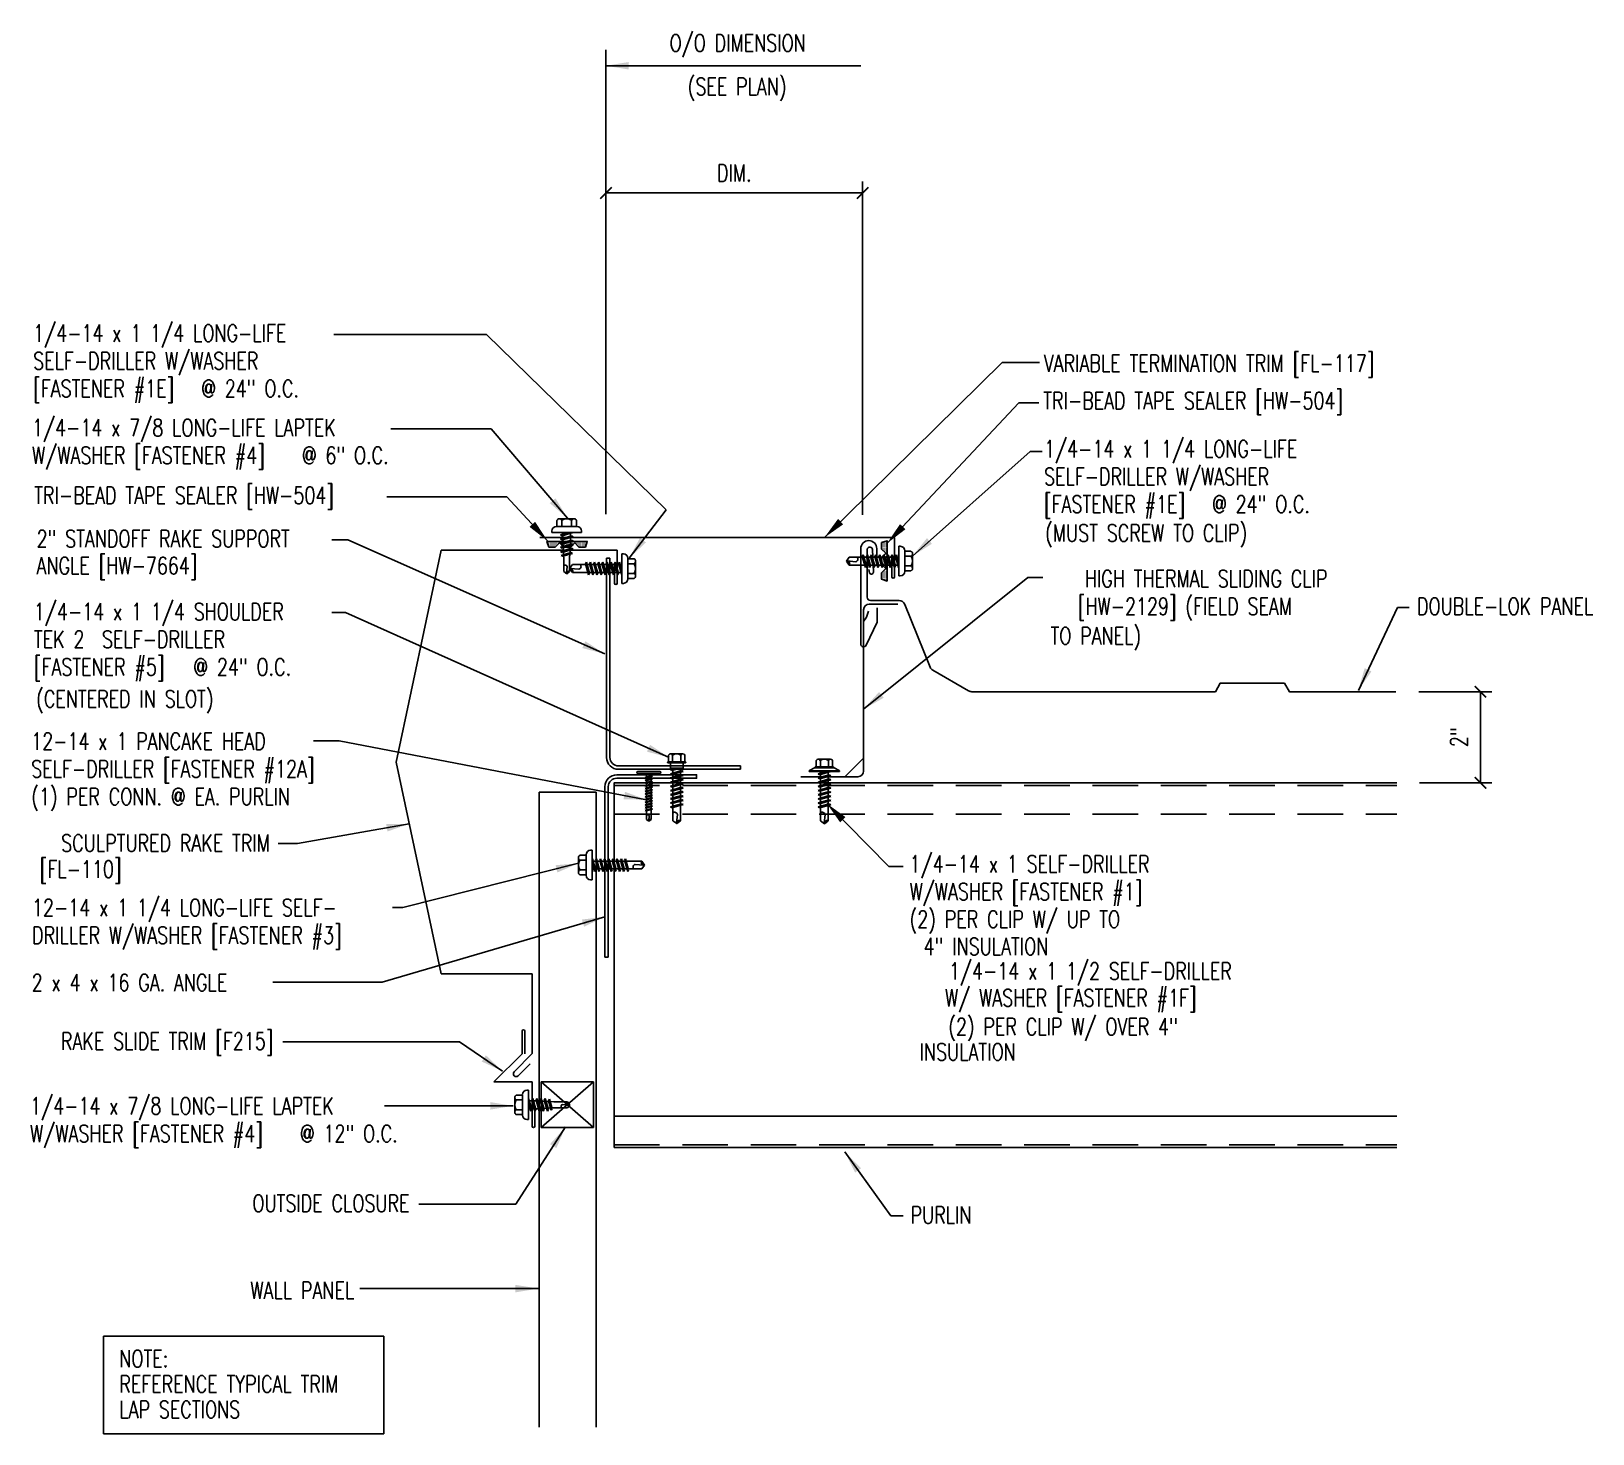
# Model space of a CAD drawing. Extents: x 6.2 to 40.5, y 6.2 to 37.
import ezdxf
from ezdxf.enums import TextEntityAlignment as Align

# ---------------------------------------------------------------- set-up
doc = ezdxf.new("R2010")
doc.units = 0
doc.header["$LTSCALE"] = 4
doc.header["$MEASUREMENT"] = 0
doc.linetypes.add('HIDDEN', pattern=[0.375, 0.25, -0.125])
doc.layers.get('0').update_dxf_attribs({"linetype": 'CONTINUOUS'})
doc.layers.get('DEFPOINTS').update_dxf_attribs({"linetype": 'CONTINUOUS'})
for name, color, linetype in [('CLIP', 5, 'CONTINUOUS'), ('CLO', 3, 'CONTINUOUS'), ('DIM', 2, 'CONTINUOUS'), ('FASTENER', 9, 'CONTINUOUS'), ('PANEL', 11, 'CONTINUOUS'), ('STLA', 10, 'CONTINUOUS'), ('STLB', 5, 'CONTINUOUS'), ('TAPE', 8, 'CONTINUOUS'), ('TEXT', 2, 'CONTINUOUS'), ('TRIM', 6, 'CONTINUOUS')]:
    doc.layers.add(name, color=color, linetype=linetype)
doc.styles.add('TEXT1', font='ROMANS.shx', dxfattribs={"width": 0.75, "height": 0.375})
doc.dimstyles.new('DETAIL', dxfattribs={"dimscale": 4, "dimtxt": 0.09375, "dimasz": 0.0625, "dimexe": 0.0625, "dimexo": 0.125, "dimgap": 0.0625, "dimtad": 1, "dimdec": 4, "dimzin": 3, "dimdsep": 46, "dimlunit": 4, "dimtxsty": 'TEXT1', "dimblk": 'ARCHTICK', "dimcen": 0.0625, "dimclrd": 7, "dimclre": 7, "dimclrt": 2, "dimadec": 0, "dimazin": 0, "dimtfac": 0.59375, "dimtdec": 4, "dimtmove": 0, "dimatfit": 3, "dimldrblk": 'ARCHTICK', "dimfxl": 0, "dimfrac": 2, "dimtolj": 1, "dimtzin": 3, "dimarcsym": 0})
doc.dimstyles.new('DETAIL$7', dxfattribs={"dimscale": 4, "dimtxt": 0.09375, "dimasz": 0.125, "dimexe": 0.0625, "dimexo": 0.125, "dimgap": 0.0625, "dimtad": 1, "dimdec": 4, "dimzin": 3, "dimdsep": 46, "dimlunit": 4, "dimtxsty": 'TEXT1', "dimblk": 'ARCHTICK', "dimcen": 0.0625, "dimclrd": 7, "dimclre": 7, "dimclrt": 2, "dimadec": 0, "dimazin": 0, "dimtfac": 0.59375, "dimtdec": 4, "dimtmove": 2, "dimatfit": 3, "dimfxl": 0, "dimfrac": 2, "dimtolj": 1, "dimtzin": 3, "dimarcsym": 0})

msp = doc.modelspace()

# ---------------------------------------------------------------- texts
at = {"layer": 'TEXT', "style": 'TEXT1', "width": 0.75}
for s, p in [('VARIABLE TERMINATION TRIM [FL-117]', (28.44923, 29.48064)), ('TRI-BEAD TAPE SEALER [HW-504]', (28.43679, 28.66066)), ('TRI-BEAD TAPE SEALER [HW-504]', (6.29084, 26.58426)), ('(MUST SCREW TO CLIP)', (28.47933, 25.7579)), ('2" STANDOFF RAKE SUPPORT', (6.34439, 25.63121)), ('ANGLE [HW-7664]', (6.34439, 25.0389)), ('DOUBLE-LOK PANEL', (36.63955, 24.14907)), ('TO PANEL)', (28.59682, 23.49964)), ('(CENTERED IN SLOT)', (6.33491, 22.11727)), ('2 x 4 x 16 GA. ANGLE', (6.23712, 15.89394)), ('PURLIN', (25.52508, 10.79578))]:
    msp.add_text(s, height=0.375, dxfattribs=at).set_placement(p)
for s, p in [('HIGH THERMAL SLIDING CLIP', (34.67653, 24.75398)), ('[HW-2129] (FIELD SEAM', (33.896, 24.14779)), ('SCULPTURED RAKE TRIM', (11.4651, 18.95365)), ('[FL-110]', (8.21059, 18.38208)), ('4" INSULATION', (28.54866, 16.68612)), ('1/4-14 x 1 1/2 SELF-DRILLER', (32.5755, 16.14536)), ('W/ WASHER [FASTENER #1F]', (31.80441, 15.55822)), ('(2) PER CLIP W/ OVER 4"', (31.39147, 14.92727)), ('RAKE SLIDE TRIM [F215]', (11.54317, 14.60829)), ('INSULATION', (27.83314, 14.37302)), ('OUTSIDE CLOSURE', (14.52795, 11.0517)), ('WALL PANEL', (13.31574, 9.14038))]:
    msp.add_text(s, height=0.375, dxfattribs=at).set_placement(p, align=Align.RIGHT)
at = {"layer": 'TRIM', "color": 2, "style": 'TEXT1', "width": 0.75}
for s, p in [('O/O DIMENSION', (20.23638, 36.50516)), ('(SEE PLAN)', (20.63556, 35.55208))]:
    msp.add_text(s, height=0.375, dxfattribs=at).set_placement(p)

# ---------------------------------------------------------------- blocks, each defined once
blk = doc.blocks.new('MB_DW1')
at = {"layer": 'FASTENER'}
for p, q in [((-0.217, 0.114), (-0.326, 0.059)), ((-0.326, 0.059), (-0.326, 0.049)), ((-0.326, 0.049), (0.326, 0.049)), ((-0.217, 0.114), (0.217, 0.114)), ((-0.193, 0.137), (0.193, 0.137)), ((-0.193, 0.119), (0.193, 0.119)), ((-0.181, 0.276), (-0.181, 0.137)), ((-0.181, 0.137), (0.181, 0.137)), ((-0.139, -0.016), (0.046, 0.037)), ((-0.135, 0.302), (0.135, 0.302)), ((-0.104, -0.036), (0.139, 0.033)), ((-0.089, 0.276), (-0.089, 0.137)), ((-0.086, 0.037), (-0.086, -0.001)), ((-0.086, 0.037), (0.086, 0.037)), ((0.086, 0.037), (0.133, 0.037)), ((0.086, 0.018), (0.086, -0.042)), ((0.089, 0.276), (0.089, 0.137)), ((0.139, 0.033), (0.133, 0.037)), ((0.181, 0.276), (0.181, 0.137)), ((0.217, 0.114), (0.326, 0.059)), ((0.326, 0.059), (0.326, 0.049)), ((-0.104, -0.036), (-0.139, -0.016)), ((-0.139, -0.107), (0.104, -0.038)), ((-0.104, -0.127), (-0.139, -0.107)), ((-0.139, -0.198), (0.104, -0.128)), ((-0.104, -0.218), (-0.139, -0.198)), ((-0.139, -0.289), (0.104, -0.219)), ((-0.104, -0.309), (-0.139, -0.289)), ((-0.139, -0.38), (0.104, -0.31)), ((-0.104, -0.127), (0.139, -0.058)), ((-0.104, -0.218), (0.139, -0.149)), ((-0.104, -0.309), (0.139, -0.239)), ((-0.104, -0.4), (0.139, -0.33)), ((-0.086, -0.031), (-0.086, -0.092)), ((-0.086, -0.122), (-0.086, -0.183)), ((-0.086, -0.213), (-0.086, -0.274)), ((-0.086, -0.304), (-0.086, -0.364)), ((0.086, -0.073), (0.086, -0.133)), ((0.086, -0.164), (0.086, -0.224)), ((0.086, -0.255), (0.086, -0.315)), ((0.139, -0.058), (0.104, -0.038)), ((0.139, -0.149), (0.104, -0.128)), ((0.139, -0.239), (0.104, -0.219)), ((0.139, -0.33), (0.104, -0.31)), ((-0.104, -0.4), (-0.139, -0.38)), ((-0.139, -0.47), (0.104, -0.401)), ((-0.104, -0.491), (-0.139, -0.47)), ((-0.139, -0.561), (0.104, -0.492)), ((-0.104, -0.581), (-0.139, -0.561)), ((-0.139, -0.652), (0.104, -0.583)), ((-0.104, -0.672), (-0.139, -0.652)), ((-0.139, -0.743), (0.104, -0.674)), ((-0.104, -0.491), (0.139, -0.421)), ((-0.104, -0.581), (0.139, -0.512)), ((-0.104, -0.672), (0.139, -0.603)), ((-0.086, -0.395), (-0.086, -0.455)), ((-0.086, -0.486), (-0.086, -0.546)), ((-0.086, -0.577), (-0.086, -0.637)), ((-0.086, -0.667), (-0.086, -0.728)), ((0.086, -0.345), (0.086, -0.406)), ((0.086, -0.436), (0.086, -0.497)), ((0.086, -0.527), (0.086, -0.588)), ((0.086, -0.618), (0.086, -0.679)), ((0.139, -0.421), (0.104, -0.401)), ((0.139, -0.512), (0.104, -0.492)), ((0.139, -0.603), (0.104, -0.583)), ((0.139, -0.694), (0.104, -0.674)), ((-0.104, -0.763), (-0.139, -0.743)), ((-0.104, -0.763), (0.139, -0.694)), ((-0.086, -0.758), (-0.086, -1.05)), ((-0.002, -1.095), (0.014, -0.909)), ((0.086, -0.709), (0.086, -1.05)), ((0, -1.111), (-0.086, -1.05)), ((0, -1.111), (0.086, -1.05))]:
    blk.add_line(p, q, dxfattribs=at)
blk.add_lwpolyline([(-0.331, 0.037), (-0.331, 0.049), (0.331, 0.049), (0.331, 0.037)], close=True, dxfattribs=at)
for centre, radius, start, end in [((-0.193, 0.128), 0.00894, 90, 270), ((-0.135, 0.25), 0.0527, 29.8754, 150.1246), ((0, 0.138), 0.164, 56.9974, 123.0026), ((0.135, 0.25), 0.0527, 29.8754, 150.1246), ((0.193, 0.128), 0.00894, 270, 90), ((-0.046, -0.921), 0.0615, 11.1445, 130.906), ((0.054, -1.097), 0.0563, 55.4585, 194.8454)]:
    blk.add_arc(centre, radius, start, end, dxfattribs=at)
blk = doc.blocks.new('SD3')
at = {"layer": 'FASTENER'}
for p, q in [((-0.24, 0.082), (0.24, 0.082)), ((-0.24, 0.037), (0.24, 0.037)), ((-0.078, 0.008), (0.023, 0.037)), ((-0.058, -0.003), (-0.078, 0.008)), ((-0.058, -0.003), (0.08, 0.036)), ((-0.048, 0.037), (-0.048, 0.017)), ((0.05, 0.027), (0.05, -0.016)), ((-0.078, -0.052), (0.06, -0.013)), ((-0.058, -0.064), (-0.078, -0.052)), ((-0.078, -0.112), (0.06, -0.073)), ((-0.058, -0.124), (-0.078, -0.112)), ((-0.078, -0.172), (0.06, -0.133)), ((-0.058, -0.184), (-0.078, -0.172)), ((-0.078, -0.232), (0.06, -0.193)), ((-0.058, -0.244), (-0.078, -0.232)), ((-0.078, -0.292), (0.06, -0.253)), ((-0.058, -0.304), (-0.078, -0.292)), ((-0.078, -0.353), (0.06, -0.313)), ((-0.058, -0.064), (0.08, -0.024)), ((-0.058, -0.124), (0.08, -0.084)), ((-0.058, -0.184), (0.08, -0.144)), ((-0.058, -0.244), (0.08, -0.204)), ((-0.058, -0.304), (0.08, -0.264)), ((-0.058, -0.364), (0.08, -0.325)), ((-0.048, -0.001), (-0.048, -0.044)), ((-0.048, -0.061), (-0.048, -0.104)), ((-0.048, -0.121), (-0.048, -0.164)), ((-0.048, -0.181), (-0.048, -0.224)), ((-0.048, -0.241), (-0.048, -0.284)), ((-0.048, -0.301), (-0.048, -0.344)), ((0.05, -0.033), (0.05, -0.076)), ((0.05, -0.093), (0.05, -0.136)), ((0.05, -0.153), (0.05, -0.196)), ((0.05, -0.213), (0.05, -0.256)), ((0.05, -0.273), (0.05, -0.316)), ((0.05, -0.333), (0.05, -0.376)), ((0.08, -0.024), (0.06, -0.013)), ((0.08, -0.084), (0.06, -0.073)), ((0.08, -0.144), (0.06, -0.133)), ((0.08, -0.204), (0.06, -0.193)), ((0.08, -0.264), (0.06, -0.253)), ((0.08, -0.325), (0.06, -0.313)), ((-0.058, -0.364), (-0.078, -0.353)), ((-0.078, -0.413), (0.06, -0.373)), ((-0.058, -0.424), (-0.078, -0.413)), ((-0.078, -0.473), (0.06, -0.433)), ((-0.058, -0.484), (-0.078, -0.473)), ((-0.078, -0.533), (0.06, -0.493)), ((-0.058, -0.544), (-0.078, -0.533)), ((-0.078, -0.593), (0.06, -0.553)), ((-0.058, -0.604), (-0.078, -0.593)), ((-0.078, -0.653), (0.06, -0.614)), ((-0.058, -0.664), (-0.078, -0.653)), ((-0.078, -0.713), (0.06, -0.674)), ((-0.058, -0.424), (0.08, -0.385)), ((-0.058, -0.484), (0.08, -0.445)), ((-0.058, -0.544), (0.08, -0.505)), ((-0.058, -0.604), (0.08, -0.565)), ((-0.058, -0.664), (0.08, -0.625)), ((-0.058, -0.724), (0.08, -0.685)), ((-0.048, -0.361), (-0.048, -0.404)), ((-0.048, -0.421), (-0.048, -0.464)), ((-0.048, -0.481), (-0.048, -0.524)), ((-0.048, -0.541), (-0.048, -0.584)), ((-0.048, -0.601), (-0.048, -0.644)), ((-0.048, -0.662), (-0.048, -0.704)), ((0.05, -0.393), (0.05, -0.436)), ((0.05, -0.453), (0.05, -0.496)), ((0.05, -0.513), (0.05, -0.556)), ((0.05, -0.573), (0.05, -0.616)), ((0.05, -0.634), (0.05, -0.676)), ((0.08, -0.385), (0.06, -0.373)), ((0.08, -0.445), (0.06, -0.433)), ((0.08, -0.505), (0.06, -0.493)), ((0.08, -0.565), (0.06, -0.553)), ((0.08, -0.625), (0.06, -0.614)), ((0.08, -0.685), (0.06, -0.674)), ((-0.058, -0.724), (-0.078, -0.713)), ((-0.078, -0.773), (0.06, -0.734)), ((-0.058, -0.785), (-0.078, -0.773)), ((-0.058, -0.785), (0.08, -0.745)), ((-0.048, -0.722), (-0.048, -0.765)), ((-0.048, -0.782), (-0.048, -0.977)), ((0.001, -1.011), (-0.048, -0.977)), ((0, -1.003), (0.009, -0.896)), ((0.001, -1.011), (0.05, -0.977)), ((0.05, -0.694), (0.05, -0.737)), ((0.05, -0.754), (0.05, -0.977)), ((0.08, -0.745), (0.06, -0.734))]:
    blk.add_line(p, q, dxfattribs=at)
for centre, radius, start, end in [((-0.238, 0.06), 0.0227, 94.6639, 265.3361), ((0.238, 0.06), 0.0227, 274.6639, 85.3361), ((-0.025, -0.903), 0.0349, 11.1445, 130.906), ((0.032, -1.003), 0.032, 55.4585, 194.8454)]:
    blk.add_arc(centre, radius, start, end, dxfattribs=at)
blk = doc.blocks.new('_ArchTick')
at = {"color": 0, "linetype": 'ByBlock', "const_width": 0.15}
blk.add_lwpolyline([(-0.5, -0.5), (0.5, 0.5)], dxfattribs=at)
blk = doc.blocks.new('*D15')
at = {"layer": 'DEFPOINTS', "color": 0}
for p in [(18.84, 33.404), (18.84, 25.856), (24.472, 25.843)]:
    blk.add_point(p, dxfattribs=at)
at = {"layer": 'DIM', "color": 7, "lineweight": -2}
for p, q in [((18.84, 26.356), (18.84, 33.654)), ((24.472, 26.343), (24.472, 33.654)), ((24.472, 33.404), (18.84, 33.404))]:
    blk.add_line(p, q, dxfattribs=at)
at = {"layer": 'DIM', "color": 7, "lineweight": -2, "xscale": 0.25, "yscale": 0.25, "zscale": 0.25, "rotation": 180}
blk.add_blockref('_ArchTick', (18.84, 33.404), dxfattribs=at)
at = {"layer": 'DIM', "color": 7, "lineweight": -2, "xscale": 0.25, "yscale": 0.25, "zscale": 0.25}
blk.add_blockref('_ArchTick', (24.472, 33.404), dxfattribs=at)
at = {"layer": 'DIM', "color": 2, "insert": (21.656, 33.841), "char_height": 0.375, "attachment_point": 5, "style": 'TEXT1'}
blk.add_mtext('\\A1;DIM.', dxfattribs=at)
blk = doc.blocks.new('FD-F5')
at = {"layer": 'TEXT', "style": 'TEXT1', "width": 0.75}
for s, p in [('1/4-14 x 1 1/4 SHOULDER', (0.0047, -0.0408)), ('TEK 2  SELF-DRILLER', (0.0047, -0.1926)), ('[FASTENER #5]', (0.0047, -0.3444))]:
    blk.add_text(s, height=0.09375, dxfattribs=at).set_placement(p)
blk.add_attdef('(QUANTITY)', (0.8792, -0.3444), '', height=0.0938, dxfattribs=at)
blk = doc.blocks.new('MB_DW4')
at = {"layer": 'FASTENER'}
for p, q in [((-0.326, 0.071), (-0.326, 0.037)), ((-0.326, 0.037), (0.322, 0.037)), ((-0.226, 0.171), (0.214, 0.171)), ((-0.217, 0.305), (-0.217, 0.171)), ((-0.163, 0.337), (0.159, 0.337)), ((-0.141, -0.014), (0.037, 0.037)), ((-0.108, 0.305), (-0.108, 0.171)), ((-0.105, -0.034), (0.137, 0.035)), ((-0.088, 0.037), (-0.088, 0.001)), ((-0.088, 0.037), (0.085, 0.037)), ((0.085, 0.037), (0.134, 0.037)), ((0.085, 0.02), (0.085, -0.041)), ((0.105, 0.305), (0.105, 0.171)), ((0.137, 0.035), (0.134, 0.037)), ((0.214, 0.305), (0.214, 0.171)), ((0.322, 0.071), (0.322, 0.037)), ((-0.105, -0.034), (-0.141, -0.014)), ((-0.141, -0.105), (0.102, -0.036)), ((-0.105, -0.125), (-0.141, -0.105)), ((-0.141, -0.196), (0.102, -0.127)), ((-0.105, -0.216), (-0.141, -0.196)), ((-0.141, -0.287), (0.102, -0.217)), ((-0.105, -0.307), (-0.141, -0.287)), ((-0.141, -0.378), (0.102, -0.308)), ((-0.105, -0.125), (0.137, -0.056)), ((-0.105, -0.216), (0.137, -0.147)), ((-0.105, -0.307), (0.137, -0.238)), ((-0.105, -0.398), (0.137, -0.328)), ((-0.088, -0.029), (-0.088, -0.09)), ((-0.088, -0.12), (-0.088, -0.181)), ((-0.084, -0.27), (-0.088, -0.211)), ((-0.078, -0.36), (-0.082, -0.3)), ((0.077, -0.315), (0.082, -0.253)), ((0.084, -0.223), (0.085, -0.211)), ((0.085, -0.071), (0.085, -0.131)), ((0.085, -0.162), (0.085, -0.211)), ((0.137, -0.056), (0.102, -0.036)), ((0.137, -0.147), (0.102, -0.127)), ((0.137, -0.238), (0.102, -0.217)), ((0.137, -0.328), (0.102, -0.308)), ((-0.105, -0.398), (-0.141, -0.378)), ((-0.122, -0.463), (0.089, -0.403)), ((-0.086, -0.483), (-0.122, -0.463)), ((-0.086, -0.483), (0.124, -0.423)), ((-0.071, -0.449), (-0.075, -0.389)), ((-0.066, -0.516), (-0.069, -0.478)), ((-0.066, -0.516), (-0.066, -0.82)), ((0.063, -0.515), (0.068, -0.439)), ((0.063, -0.516), (0.063, -0.82)), ((0.071, -0.408), (0.075, -0.346)), ((0.124, -0.423), (0.089, -0.403)), ((-0.002, -0.866), (-0.066, -0.82)), ((-0.003, -0.854), (0.009, -0.714)), ((-0.002, -0.866), (0.063, -0.82))]:
    blk.add_line(p, q, dxfattribs=at)
for centre, radius, start, end in [((-0.226, 0.071), 0.1, 90, 180), ((-0.163, 0.274), 0.0628, 29.8754, 150.1246), ((-0.002, 0.141), 0.196, 56.9974, 123.0026), ((0.159, 0.274), 0.0628, 29.8754, 150.1246), ((0.222, 0.071), 0.1, 0, 90), ((-0.036, -0.723), 0.0461, 11.1445, 130.906), ((0.073, -0.516), 0.01, 175.9484, 180), ((0.039, -0.855), 0.0422, 55.4585, 194.8454)]:
    blk.add_arc(centre, radius, start, end, dxfattribs=at)
blk = doc.blocks.new('sd22')
at = {"layer": 'FASTENER'}
for p, q in [((-0.193, 0.055), (0.193, 0.055)), ((-0.193, 0.037), (0.193, 0.037)), ((-0.181, 0.204), (-0.181, 0.055)), ((-0.181, 0.055), (0.181, 0.055)), ((-0.139, 0.037), (-0.139, -0.082)), ((-0.135, 0.23), (0.135, 0.23)), ((-0.089, 0.204), (-0.089, 0.055)), ((0.089, 0.204), (0.089, 0.055)), ((0.139, -0.082), (0.139, 0.037)), ((0.181, 0.204), (0.181, 0.055)), ((-0.139, -0.114), (-0.025, -0.082)), ((-0.139, -0.082), (0.139, -0.082)), ((-0.104, -0.134), (-0.139, -0.114)), ((-0.139, -0.205), (0.104, -0.136)), ((-0.104, -0.225), (-0.139, -0.205)), ((-0.139, -0.296), (0.104, -0.227)), ((-0.104, -0.316), (-0.139, -0.296)), ((-0.139, -0.387), (0.104, -0.318)), ((-0.104, -0.134), (0.081, -0.082)), ((-0.104, -0.225), (0.139, -0.156)), ((-0.104, -0.316), (0.139, -0.247)), ((-0.104, -0.407), (0.139, -0.338)), ((-0.086, -0.082), (-0.086, -0.099)), ((-0.086, -0.129), (-0.086, -0.19)), ((-0.086, -0.22), (-0.086, -0.281)), ((-0.086, -0.311), (-0.086, -0.372)), ((0.086, -0.082), (0.086, -0.141)), ((0.086, -0.171), (0.086, -0.232)), ((0.086, -0.262), (0.086, -0.322)), ((0.139, -0.156), (0.104, -0.136)), ((0.139, -0.247), (0.104, -0.227)), ((0.139, -0.338), (0.104, -0.318)), ((-0.104, -0.407), (-0.139, -0.387)), ((-0.139, -0.478), (0.104, -0.408)), ((-0.104, -0.498), (-0.139, -0.478)), ((-0.139, -0.569), (0.104, -0.499)), ((-0.104, -0.589), (-0.139, -0.569)), ((-0.139, -0.66), (0.104, -0.59)), ((-0.104, -0.68), (-0.139, -0.66)), ((-0.139, -0.75), (0.104, -0.681)), ((-0.104, -0.498), (0.139, -0.429)), ((-0.104, -0.589), (0.139, -0.519)), ((-0.104, -0.68), (0.139, -0.61)), ((-0.086, -0.402), (-0.086, -0.463)), ((-0.086, -0.493), (-0.086, -0.554)), ((-0.086, -0.584), (-0.086, -0.644)), ((-0.086, -0.675), (-0.086, -0.735)), ((0.086, -0.353), (0.086, -0.413)), ((0.086, -0.444), (0.086, -0.504)), ((0.086, -0.535), (0.086, -0.595)), ((0.086, -0.625), (0.086, -0.686)), ((0.139, -0.429), (0.104, -0.408)), ((0.139, -0.519), (0.104, -0.499)), ((0.139, -0.61), (0.104, -0.59)), ((0.139, -0.701), (0.104, -0.681)), ((-0.104, -0.771), (-0.139, -0.75)), ((-0.139, -0.841), (0.104, -0.772)), ((-0.104, -0.861), (-0.139, -0.841)), ((-0.139, -0.932), (0.104, -0.863)), ((-0.104, -0.952), (-0.139, -0.932)), ((-0.104, -0.771), (0.139, -0.701)), ((-0.104, -0.861), (0.139, -0.792)), ((-0.104, -0.952), (0.139, -0.883)), ((-0.086, -0.766), (-0.086, -0.826)), ((-0.086, -0.857), (-0.086, -0.917)), ((-0.086, -0.947), (-0.086, -1.239)), ((0.086, -0.716), (0.086, -0.777)), ((0.086, -0.807), (0.086, -0.868)), ((0.086, -0.898), (0.086, -1.239)), ((0.139, -0.792), (0.104, -0.772)), ((0.139, -0.883), (0.104, -0.863)), ((0, -1.3), (-0.086, -1.239)), ((-0.002, -1.285), (0.014, -1.098)), ((0, -1.3), (0.086, -1.239))]:
    blk.add_line(p, q, dxfattribs=at)
for centre, radius, start, end in [((-0.193, 0.046), 0.00894, 90, 270), ((-0.135, 0.178), 0.0527, 29.8754, 150.1246), ((0, 0.066), 0.164, 56.9974, 123.0026), ((0.135, 0.178), 0.0527, 29.8754, 150.1246), ((0.193, 0.046), 0.00894, 270, 90), ((-0.046, -1.11), 0.0615, 11.1445, 130.906), ((0.054, -1.286), 0.0563, 55.4585, 194.8454)]:
    blk.add_arc(centre, radius, start, end, dxfattribs=at)
blk = doc.blocks.new('FD-F1e')
at = {"layer": 'TEXT', "style": 'TEXT1', "width": 0.75}
for s, p in [('1/4-14 x 1 1/4 LONG-LIFE', (0.0047, -0.0408)), ('SELF-DRILLER W/WASHER', (0.0047, -0.1926)), ('[FASTENER #1E]', (0.0047, -0.3444))]:
    blk.add_text(s, height=0.09375, dxfattribs=at).set_placement(p)
blk.add_attdef('(QUANTITY)', (0.9263, -0.3444), '', height=0.0938, dxfattribs=at)
blk = doc.blocks.new('FD-F4')
at = {"layer": 'TEXT', "style": 'TEXT1', "width": 0.75}
for s, p in [('1/4-14 x 7/8 LONG-LIFE LAPTEK', (0.0047, -0.0408)), ('W/WASHER [FASTENER #4]', (0.0047, -0.1926))]:
    blk.add_text(s, height=0.09375, dxfattribs=at).set_placement(p)
blk.add_attdef('(QUANTITY)', (1.4847, -0.1926), '', height=0.0938, dxfattribs=at)
blk = doc.blocks.new('fz5')
at = {"layer": 'FASTENER'}
for p, q in [((-0.326, 0.071), (-0.326, 0.037)), ((-0.326, 0.037), (0.322, 0.037)), ((-0.226, 0.171), (0.214, 0.171)), ((-0.217, 0.305), (-0.217, 0.171)), ((-0.163, 0.337), (0.159, 0.337)), ((-0.141, -0.014), (0.037, 0.037)), ((-0.108, 0.305), (-0.108, 0.171)), ((-0.105, -0.034), (0.137, 0.035)), ((-0.088, 0.037), (-0.088, 0.001)), ((-0.088, 0.037), (0.085, 0.037)), ((0.085, 0.037), (0.134, 0.037)), ((0.085, 0.02), (0.085, -0.041)), ((0.105, 0.305), (0.105, 0.171)), ((0.137, 0.035), (0.134, 0.037)), ((0.214, 0.305), (0.214, 0.171)), ((0.322, 0.071), (0.322, 0.037)), ((-0.105, -0.034), (-0.141, -0.014)), ((-0.141, -0.105), (0.102, -0.036)), ((-0.105, -0.125), (-0.141, -0.105)), ((-0.141, -0.196), (0.102, -0.127)), ((-0.105, -0.216), (-0.141, -0.196)), ((-0.141, -0.287), (0.102, -0.217)), ((-0.105, -0.307), (-0.141, -0.287)), ((-0.141, -0.378), (0.102, -0.308)), ((-0.105, -0.125), (0.137, -0.056)), ((-0.105, -0.216), (0.137, -0.147)), ((-0.105, -0.307), (0.137, -0.238)), ((-0.105, -0.398), (0.137, -0.328)), ((-0.088, -0.029), (-0.088, -0.09)), ((-0.088, -0.12), (-0.088, -0.181)), ((-0.084, -0.27), (-0.088, -0.211)), ((-0.078, -0.36), (-0.082, -0.3)), ((0.077, -0.315), (0.082, -0.253)), ((0.084, -0.223), (0.085, -0.211)), ((0.085, -0.071), (0.085, -0.131)), ((0.085, -0.162), (0.085, -0.211)), ((0.137, -0.056), (0.102, -0.036)), ((0.137, -0.147), (0.102, -0.127)), ((0.137, -0.238), (0.102, -0.217)), ((0.137, -0.328), (0.102, -0.308)), ((-0.105, -0.398), (-0.141, -0.378)), ((-0.122, -0.463), (0.089, -0.403)), ((-0.086, -0.483), (-0.122, -0.463)), ((-0.086, -0.483), (0.124, -0.423)), ((-0.071, -0.449), (-0.075, -0.389)), ((-0.066, -0.516), (-0.069, -0.478)), ((-0.066, -0.516), (-0.066, -0.82)), ((0.063, -0.515), (0.068, -0.439)), ((0.063, -0.516), (0.063, -0.82)), ((0.071, -0.408), (0.075, -0.346)), ((0.124, -0.423), (0.089, -0.403)), ((-0.002, -0.866), (-0.066, -0.82)), ((-0.003, -0.854), (0.009, -0.714)), ((-0.002, -0.866), (0.063, -0.82))]:
    blk.add_line(p, q, dxfattribs=at)
for centre, radius, start, end in [((-0.226, 0.071), 0.1, 90, 180), ((-0.163, 0.274), 0.0628, 29.8754, 150.1246), ((-0.002, 0.141), 0.196, 56.9974, 123.0026), ((0.159, 0.274), 0.0628, 29.8754, 150.1246), ((0.222, 0.071), 0.1, 0, 90), ((-0.036, -0.723), 0.0461, 11.1445, 130.906), ((0.073, -0.516), 0.01, 175.9484, 180), ((0.039, -0.855), 0.0422, 55.4585, 194.8454)]:
    blk.add_arc(centre, radius, start, end, dxfattribs=at)
blk = doc.blocks.new('*X6')
at = {"color": 0}
for p, q in [((-0.434, 0.135), (-0.434, 0.135)), ((-0.434, 0.123), (-0.434, 0.123)), ((-0.422, 0.141), (-0.422, 0.141)), ((-0.422, 0.129), (-0.422, 0.129)), ((-0.422, 0.117), (-0.422, 0.117)), ((-0.422, 0.105), (-0.422, 0.105)), ((-0.422, 0.094), (-0.422, 0.094)), ((-0.422, 0.082), (-0.422, 0.082)), ((-0.41, 0.135), (-0.41, 0.135)), ((-0.41, 0.123), (-0.41, 0.123)), ((-0.41, 0.111), (-0.41, 0.111)), ((-0.41, 0.1), (-0.41, 0.1)), ((-0.41, 0.088), (-0.41, 0.088)), ((-0.41, 0.076), (-0.41, 0.076)), ((-0.41, 0.064), (-0.41, 0.064)), ((-0.41, 0.053), (-0.41, 0.053)), ((-0.41, 0.041), (-0.41, 0.041)), ((-0.398, 0.141), (-0.398, 0.141)), ((-0.398, 0.129), (-0.398, 0.129)), ((-0.398, 0.117), (-0.398, 0.117)), ((-0.398, 0.105), (-0.398, 0.105)), ((-0.398, 0.094), (-0.398, 0.094)), ((-0.398, 0.082), (-0.398, 0.082)), ((-0.398, 0.07), (-0.398, 0.07)), ((-0.398, 0.059), (-0.398, 0.059)), ((-0.398, 0.047), (-0.398, 0.047)), ((-0.398, 0.035), (-0.398, 0.035)), ((-0.398, 0.023), (-0.398, 0.023)), ((-0.387, 0.135), (-0.387, 0.135)), ((-0.387, 0.123), (-0.387, 0.123)), ((-0.387, 0.111), (-0.387, 0.111)), ((-0.387, 0.1), (-0.387, 0.1)), ((-0.387, 0.088), (-0.387, 0.088)), ((-0.387, 0.076), (-0.387, 0.076)), ((-0.387, 0.064), (-0.387, 0.064)), ((-0.387, 0.053), (-0.387, 0.053)), ((-0.387, 0.041), (-0.387, 0.041)), ((-0.387, 0.029), (-0.387, 0.029)), ((-0.375, 0.141), (-0.375, 0.141)), ((-0.375, 0.129), (-0.375, 0.129)), ((-0.375, 0.117), (-0.375, 0.117)), ((-0.375, 0.105), (-0.375, 0.105)), ((-0.375, 0.094), (-0.375, 0.094)), ((-0.375, 0.082), (-0.375, 0.082)), ((-0.375, 0.07), (-0.375, 0.07)), ((-0.375, 0.059), (-0.375, 0.059)), ((-0.375, 0.047), (-0.375, 0.047)), ((-0.375, 0.035), (-0.375, 0.035)), ((-0.375, 0.023), (-0.375, 0.023)), ((-0.363, 0.135), (-0.363, 0.135)), ((-0.363, 0.123), (-0.363, 0.123)), ((-0.363, 0.111), (-0.363, 0.111)), ((-0.363, 0.1), (-0.363, 0.1)), ((-0.363, 0.088), (-0.363, 0.088)), ((-0.363, 0.076), (-0.363, 0.076)), ((-0.363, 0.064), (-0.363, 0.064)), ((-0.363, 0.053), (-0.363, 0.053)), ((-0.363, 0.041), (-0.363, 0.041)), ((-0.363, 0.029), (-0.363, 0.029)), ((-0.352, 0.141), (-0.352, 0.141)), ((-0.352, 0.129), (-0.352, 0.129)), ((-0.352, 0.117), (-0.352, 0.117)), ((-0.352, 0.105), (-0.352, 0.105)), ((-0.352, 0.094), (-0.352, 0.094)), ((-0.352, 0.082), (-0.352, 0.082)), ((-0.352, 0.07), (-0.352, 0.07)), ((-0.352, 0.059), (-0.352, 0.059)), ((-0.352, 0.047), (-0.352, 0.047)), ((-0.352, 0.035), (-0.352, 0.035)), ((-0.352, 0.023), (-0.352, 0.023)), ((-0.34, 0.135), (-0.34, 0.135)), ((-0.34, 0.123), (-0.34, 0.123)), ((-0.34, 0.111), (-0.34, 0.111)), ((-0.34, 0.1), (-0.34, 0.1)), ((-0.34, 0.088), (-0.34, 0.088)), ((-0.34, 0.076), (-0.34, 0.076)), ((-0.34, 0.064), (-0.34, 0.064)), ((-0.34, 0.053), (-0.34, 0.053)), ((-0.34, 0.041), (-0.34, 0.041)), ((-0.34, 0.029), (-0.34, 0.029)), ((-0.328, 0.141), (-0.328, 0.141)), ((-0.328, 0.129), (-0.328, 0.129)), ((-0.328, 0.117), (-0.328, 0.117)), ((-0.328, 0.105), (-0.328, 0.105)), ((-0.328, 0.094), (-0.328, 0.094)), ((-0.328, 0.082), (-0.328, 0.082)), ((-0.328, 0.07), (-0.328, 0.07)), ((-0.328, 0.059), (-0.328, 0.059)), ((-0.328, 0.047), (-0.328, 0.047)), ((-0.328, 0.035), (-0.328, 0.035)), ((-0.328, 0.023), (-0.328, 0.023)), ((-0.316, 0.135), (-0.316, 0.135)), ((-0.316, 0.123), (-0.316, 0.123)), ((-0.316, 0.111), (-0.316, 0.111)), ((-0.316, 0.1), (-0.316, 0.1)), ((-0.316, 0.088), (-0.316, 0.088)), ((-0.316, 0.076), (-0.316, 0.076)), ((-0.316, 0.064), (-0.316, 0.064)), ((-0.316, 0.053), (-0.316, 0.053)), ((-0.316, 0.041), (-0.316, 0.041)), ((-0.316, 0.029), (-0.316, 0.029)), ((-0.305, 0.141), (-0.305, 0.141)), ((-0.305, 0.129), (-0.305, 0.129)), ((-0.305, 0.117), (-0.305, 0.117)), ((-0.305, 0.105), (-0.305, 0.105)), ((-0.305, 0.094), (-0.305, 0.094)), ((-0.305, 0.082), (-0.305, 0.082)), ((-0.305, 0.07), (-0.305, 0.07)), ((-0.305, 0.059), (-0.305, 0.059)), ((-0.305, 0.047), (-0.305, 0.047)), ((-0.305, 0.035), (-0.305, 0.035)), ((-0.305, 0.023), (-0.305, 0.023)), ((-0.293, 0.135), (-0.293, 0.135)), ((-0.293, 0.123), (-0.293, 0.123)), ((-0.293, 0.111), (-0.293, 0.111)), ((-0.293, 0.1), (-0.293, 0.1)), ((-0.293, 0.088), (-0.293, 0.088)), ((-0.293, 0.076), (-0.293, 0.076)), ((-0.293, 0.064), (-0.293, 0.064)), ((-0.293, 0.053), (-0.293, 0.053)), ((-0.293, 0.041), (-0.293, 0.041)), ((-0.293, 0.029), (-0.293, 0.029)), ((-0.281, 0.141), (-0.281, 0.141)), ((-0.281, 0.129), (-0.281, 0.129)), ((-0.281, 0.117), (-0.281, 0.117)), ((-0.281, 0.105), (-0.281, 0.105)), ((-0.281, 0.094), (-0.281, 0.094)), ((-0.281, 0.082), (-0.281, 0.082)), ((-0.281, 0.07), (-0.281, 0.07)), ((-0.281, 0.059), (-0.281, 0.059)), ((-0.281, 0.047), (-0.281, 0.047)), ((-0.281, 0.035), (-0.281, 0.035)), ((-0.281, 0.023), (-0.281, 0.023)), ((-0.27, 0.135), (-0.27, 0.135)), ((-0.27, 0.123), (-0.27, 0.123)), ((-0.27, 0.111), (-0.27, 0.111)), ((-0.27, 0.1), (-0.27, 0.1)), ((-0.27, 0.088), (-0.27, 0.088)), ((-0.27, 0.076), (-0.27, 0.076)), ((-0.27, 0.064), (-0.27, 0.064)), ((-0.27, 0.053), (-0.27, 0.053)), ((-0.27, 0.041), (-0.27, 0.041)), ((-0.27, 0.029), (-0.27, 0.029)), ((-0.258, 0.141), (-0.258, 0.141)), ((-0.258, 0.129), (-0.258, 0.129)), ((-0.258, 0.117), (-0.258, 0.117)), ((-0.258, 0.105), (-0.258, 0.105)), ((-0.258, 0.094), (-0.258, 0.094)), ((-0.258, 0.082), (-0.258, 0.082)), ((-0.258, 0.07), (-0.258, 0.07)), ((-0.258, 0.059), (-0.258, 0.059)), ((-0.258, 0.047), (-0.258, 0.047)), ((-0.258, 0.035), (-0.258, 0.035)), ((-0.258, 0.023), (-0.258, 0.023)), ((-0.246, 0.135), (-0.246, 0.135)), ((-0.246, 0.123), (-0.246, 0.123)), ((-0.246, 0.111), (-0.246, 0.111)), ((-0.246, 0.1), (-0.246, 0.1)), ((-0.246, 0.088), (-0.246, 0.088)), ((-0.246, 0.076), (-0.246, 0.076)), ((-0.246, 0.064), (-0.246, 0.064)), ((-0.246, 0.053), (-0.246, 0.053)), ((-0.246, 0.041), (-0.246, 0.041)), ((-0.234, 0.141), (-0.234, 0.141)), ((-0.234, 0.129), (-0.234, 0.129)), ((-0.234, 0.117), (-0.234, 0.117)), ((-0.234, 0.105), (-0.234, 0.105)), ((-0.234, 0.094), (-0.234, 0.094)), ((-0.234, 0.082), (-0.234, 0.082)), ((-0.234, 0.07), (-0.234, 0.07)), ((-0.234, 0.059), (-0.234, 0.059)), ((-0.234, 0.047), (-0.234, 0.047)), ((-0.223, 0.135), (-0.223, 0.135)), ((-0.223, 0.123), (-0.223, 0.123)), ((-0.223, 0.111), (-0.223, 0.111)), ((-0.223, 0.1), (-0.223, 0.1)), ((-0.223, 0.088), (-0.223, 0.088)), ((-0.223, 0.076), (-0.223, 0.076)), ((-0.223, 0.064), (-0.223, 0.064)), ((-0.211, 0.141), (-0.211, 0.141)), ((-0.211, 0.129), (-0.211, 0.129)), ((-0.211, 0.117), (-0.211, 0.117)), ((-0.211, 0.105), (-0.211, 0.105)), ((-0.211, 0.094), (-0.211, 0.094)), ((-0.211, 0.082), (-0.211, 0.082)), ((-0.211, 0.07), (-0.211, 0.07)), ((-0.199, 0.135), (-0.199, 0.135)), ((-0.199, 0.123), (-0.199, 0.123)), ((-0.199, 0.111), (-0.199, 0.111)), ((-0.199, 0.1), (-0.199, 0.1)), ((-0.199, 0.088), (-0.199, 0.088)), ((-0.188, 0.141), (-0.188, 0.141)), ((-0.188, 0.129), (-0.188, 0.129)), ((-0.188, 0.117), (-0.188, 0.117)), ((-0.188, 0.105), (-0.188, 0.105)), ((-0.188, 0.094), (-0.188, 0.094)), ((-0.176, 0.135), (-0.176, 0.135)), ((-0.176, 0.123), (-0.176, 0.123)), ((-0.176, 0.111), (-0.176, 0.111)), ((-0.164, 0.141), (-0.164, 0.141)), ((-0.164, 0.129), (-0.164, 0.129)), ((-0.164, 0.117), (-0.164, 0.117)), ((-0.164, 0.105), (-0.164, 0.105)), ((-0.152, 0.135), (-0.152, 0.135)), ((-0.152, 0.123), (-0.152, 0.123)), ((-0.152, 0.111), (-0.152, 0.111)), ((-0.152, 0.1), (-0.152, 0.1)), ((-0.141, 0.141), (-0.141, 0.141)), ((-0.141, 0.129), (-0.141, 0.129)), ((-0.141, 0.117), (-0.141, 0.117)), ((-0.141, 0.105), (-0.141, 0.105)), ((-0.141, 0.094), (-0.141, 0.094)), ((-0.141, 0.082), (-0.141, 0.082)), ((-0.129, 0.135), (-0.129, 0.135)), ((-0.129, 0.123), (-0.129, 0.123)), ((-0.129, 0.111), (-0.129, 0.111)), ((-0.129, 0.1), (-0.129, 0.1)), ((-0.129, 0.088), (-0.129, 0.088)), ((-0.129, 0.076), (-0.129, 0.076)), ((-0.117, 0.141), (-0.117, 0.141)), ((-0.117, 0.129), (-0.117, 0.129)), ((-0.117, 0.117), (-0.117, 0.117)), ((-0.117, 0.105), (-0.117, 0.105)), ((-0.117, 0.094), (-0.117, 0.094)), ((-0.117, 0.082), (-0.117, 0.082)), ((-0.117, 0.07), (-0.117, 0.07)), ((-0.117, 0.059), (-0.117, 0.059)), ((-0.105, 0.135), (-0.105, 0.135)), ((-0.105, 0.123), (-0.105, 0.123)), ((-0.105, 0.111), (-0.105, 0.111)), ((-0.105, 0.1), (-0.105, 0.1)), ((-0.105, 0.088), (-0.105, 0.088)), ((-0.105, 0.076), (-0.105, 0.076)), ((-0.105, 0.064), (-0.105, 0.064)), ((-0.105, 0.053), (-0.105, 0.053)), ((-0.094, 0.141), (-0.094, 0.141)), ((-0.094, 0.129), (-0.094, 0.129)), ((-0.094, 0.117), (-0.094, 0.117)), ((-0.094, 0.105), (-0.094, 0.105)), ((-0.094, 0.094), (-0.094, 0.094)), ((-0.094, 0.082), (-0.094, 0.082)), ((-0.094, 0.07), (-0.094, 0.07)), ((-0.094, 0.059), (-0.094, 0.059)), ((-0.094, 0.047), (-0.094, 0.047)), ((-0.094, 0.035), (-0.094, 0.035)), ((-0.082, 0.135), (-0.082, 0.135)), ((-0.082, 0.123), (-0.082, 0.123)), ((-0.082, 0.111), (-0.082, 0.111)), ((-0.082, 0.1), (-0.082, 0.1)), ((-0.082, 0.088), (-0.082, 0.088)), ((-0.082, 0.076), (-0.082, 0.076)), ((-0.082, 0.064), (-0.082, 0.064)), ((-0.082, 0.053), (-0.082, 0.053)), ((-0.082, 0.041), (-0.082, 0.041)), ((-0.082, 0.029), (-0.082, 0.029)), ((-0.07, 0.141), (-0.07, 0.141)), ((-0.07, 0.129), (-0.07, 0.129)), ((-0.07, 0.117), (-0.07, 0.117)), ((-0.07, 0.105), (-0.07, 0.105)), ((-0.07, 0.094), (-0.07, 0.094)), ((-0.07, 0.082), (-0.07, 0.082)), ((-0.07, 0.07), (-0.07, 0.07)), ((-0.07, 0.059), (-0.07, 0.059)), ((-0.07, 0.047), (-0.07, 0.047)), ((-0.07, 0.035), (-0.07, 0.035)), ((-0.07, 0.023), (-0.07, 0.023)), ((-0.059, 0.135), (-0.059, 0.135)), ((-0.059, 0.123), (-0.059, 0.123)), ((-0.059, 0.111), (-0.059, 0.111)), ((-0.059, 0.1), (-0.059, 0.1)), ((-0.059, 0.088), (-0.059, 0.088)), ((-0.059, 0.076), (-0.059, 0.076)), ((-0.059, 0.064), (-0.059, 0.064)), ((-0.059, 0.053), (-0.059, 0.053)), ((-0.059, 0.041), (-0.059, 0.041)), ((-0.059, 0.029), (-0.059, 0.029)), ((-0.047, 0.141), (-0.047, 0.141)), ((-0.047, 0.129), (-0.047, 0.129)), ((-0.047, 0.117), (-0.047, 0.117)), ((-0.047, 0.105), (-0.047, 0.105)), ((-0.047, 0.094), (-0.047, 0.094)), ((-0.047, 0.082), (-0.047, 0.082)), ((-0.047, 0.07), (-0.047, 0.07)), ((-0.047, 0.059), (-0.047, 0.059)), ((-0.047, 0.047), (-0.047, 0.047)), ((-0.047, 0.035), (-0.047, 0.035)), ((-0.047, 0.023), (-0.047, 0.023)), ((-0.035, 0.135), (-0.035, 0.135)), ((-0.035, 0.123), (-0.035, 0.123)), ((-0.035, 0.111), (-0.035, 0.111)), ((-0.035, 0.1), (-0.035, 0.1)), ((-0.035, 0.088), (-0.035, 0.088)), ((-0.035, 0.076), (-0.035, 0.076)), ((-0.035, 0.064), (-0.035, 0.064)), ((-0.035, 0.053), (-0.035, 0.053)), ((-0.035, 0.041), (-0.035, 0.041)), ((-0.035, 0.029), (-0.035, 0.029)), ((-0.023, 0.141), (-0.023, 0.141)), ((-0.023, 0.129), (-0.023, 0.129)), ((-0.023, 0.117), (-0.023, 0.117)), ((-0.023, 0.105), (-0.023, 0.105)), ((-0.023, 0.094), (-0.023, 0.094)), ((-0.023, 0.082), (-0.023, 0.082)), ((-0.023, 0.07), (-0.023, 0.07)), ((-0.023, 0.059), (-0.023, 0.059)), ((-0.023, 0.047), (-0.023, 0.047)), ((-0.023, 0.035), (-0.023, 0.035)), ((-0.023, 0.023), (-0.023, 0.023)), ((-0.012, 0.135), (-0.012, 0.135)), ((-0.012, 0.123), (-0.012, 0.123)), ((-0.012, 0.111), (-0.012, 0.111)), ((-0.012, 0.1), (-0.012, 0.1)), ((-0.012, 0.088), (-0.012, 0.088)), ((-0.012, 0.076), (-0.012, 0.076)), ((-0.012, 0.064), (-0.012, 0.064)), ((-0.012, 0.053), (-0.012, 0.053)), ((-0.012, 0.041), (-0.012, 0.041)), ((-0.012, 0.029), (-0.012, 0.029)), ((0, 0.141), (0, 0.141)), ((0, 0.129), (0, 0.129)), ((0, 0.117), (0, 0.117)), ((0, 0.105), (0, 0.105)), ((0, 0.094), (0, 0.094)), ((0, 0.082), (0, 0.082)), ((0, 0.07), (0, 0.07)), ((0, 0.059), (0, 0.059)), ((0, 0.047), (0, 0.047)), ((0, 0.035), (0, 0.035)), ((0, 0.023), (0, 0.023)), ((0.012, 0.135), (0.012, 0.135)), ((0.012, 0.123), (0.012, 0.123)), ((0.012, 0.111), (0.012, 0.111)), ((0.012, 0.1), (0.012, 0.1)), ((0.012, 0.088), (0.012, 0.088)), ((0.012, 0.076), (0.012, 0.076)), ((0.012, 0.064), (0.012, 0.064)), ((0.012, 0.053), (0.012, 0.053)), ((0.012, 0.041), (0.012, 0.041)), ((0.012, 0.029), (0.012, 0.029)), ((0.023, 0.141), (0.023, 0.141)), ((0.023, 0.129), (0.023, 0.129)), ((0.023, 0.117), (0.023, 0.117)), ((0.023, 0.105), (0.023, 0.105)), ((0.023, 0.094), (0.023, 0.094)), ((0.023, 0.082), (0.023, 0.082)), ((0.023, 0.07), (0.023, 0.07)), ((0.023, 0.059), (0.023, 0.059)), ((0.023, 0.047), (0.023, 0.047)), ((0.023, 0.035), (0.023, 0.035)), ((0.023, 0.023), (0.023, 0.023)), ((0.035, 0.135), (0.035, 0.135)), ((0.035, 0.123), (0.035, 0.123)), ((0.035, 0.111), (0.035, 0.111)), ((0.035, 0.1), (0.035, 0.1)), ((0.035, 0.088), (0.035, 0.088)), ((0.035, 0.076), (0.035, 0.076)), ((0.035, 0.064), (0.035, 0.064)), ((0.035, 0.053), (0.035, 0.053)), ((0.035, 0.041), (0.035, 0.041)), ((0.035, 0.029), (0.035, 0.029)), ((0.047, 0.141), (0.047, 0.141)), ((0.047, 0.129), (0.047, 0.129)), ((0.047, 0.117), (0.047, 0.117)), ((0.047, 0.105), (0.047, 0.105)), ((0.047, 0.094), (0.047, 0.094)), ((0.047, 0.082), (0.047, 0.082)), ((0.047, 0.07), (0.047, 0.07)), ((0.047, 0.059), (0.047, 0.059)), ((0.047, 0.047), (0.047, 0.047)), ((0.047, 0.035), (0.047, 0.035)), ((0.047, 0.023), (0.047, 0.023)), ((0.059, 0.135), (0.059, 0.135)), ((0.059, 0.123), (0.059, 0.123)), ((0.059, 0.111), (0.059, 0.111)), ((0.059, 0.1), (0.059, 0.1)), ((0.059, 0.088), (0.059, 0.088)), ((0.059, 0.076), (0.059, 0.076)), ((0.059, 0.064), (0.059, 0.064)), ((0.059, 0.053), (0.059, 0.053)), ((0.059, 0.041), (0.059, 0.041)), ((0.059, 0.029), (0.059, 0.029)), ((0.07, 0.141), (0.07, 0.141)), ((0.07, 0.129), (0.07, 0.129)), ((0.07, 0.117), (0.07, 0.117)), ((0.07, 0.105), (0.07, 0.105)), ((0.07, 0.094), (0.07, 0.094)), ((0.07, 0.082), (0.07, 0.082)), ((0.07, 0.07), (0.07, 0.07)), ((0.07, 0.059), (0.07, 0.059)), ((0.07, 0.047), (0.07, 0.047)), ((0.07, 0.035), (0.07, 0.035)), ((0.07, 0.023), (0.07, 0.023)), ((0.082, 0.135), (0.082, 0.135)), ((0.082, 0.123), (0.082, 0.123)), ((0.082, 0.111), (0.082, 0.111)), ((0.082, 0.1), (0.082, 0.1)), ((0.082, 0.088), (0.082, 0.088)), ((0.082, 0.076), (0.082, 0.076)), ((0.082, 0.064), (0.082, 0.064)), ((0.082, 0.053), (0.082, 0.053)), ((0.082, 0.041), (0.082, 0.041)), ((0.082, 0.029), (0.082, 0.029)), ((0.094, 0.141), (0.094, 0.141)), ((0.094, 0.129), (0.094, 0.129)), ((0.094, 0.117), (0.094, 0.117)), ((0.094, 0.105), (0.094, 0.105)), ((0.094, 0.094), (0.094, 0.094)), ((0.094, 0.082), (0.094, 0.082)), ((0.094, 0.07), (0.094, 0.07)), ((0.094, 0.059), (0.094, 0.059)), ((0.094, 0.047), (0.094, 0.047)), ((0.094, 0.035), (0.094, 0.035)), ((0.105, 0.135), (0.105, 0.135)), ((0.105, 0.123), (0.105, 0.123)), ((0.105, 0.111), (0.105, 0.111)), ((0.105, 0.1), (0.105, 0.1)), ((0.105, 0.088), (0.105, 0.088)), ((0.105, 0.076), (0.105, 0.076)), ((0.105, 0.064), (0.105, 0.064)), ((0.105, 0.053), (0.105, 0.053)), ((0.117, 0.141), (0.117, 0.141)), ((0.117, 0.129), (0.117, 0.129)), ((0.117, 0.117), (0.117, 0.117)), ((0.117, 0.105), (0.117, 0.105)), ((0.117, 0.094), (0.117, 0.094)), ((0.117, 0.082), (0.117, 0.082)), ((0.117, 0.07), (0.117, 0.07)), ((0.117, 0.059), (0.117, 0.059)), ((0.129, 0.135), (0.129, 0.135)), ((0.129, 0.123), (0.129, 0.123)), ((0.129, 0.111), (0.129, 0.111)), ((0.129, 0.1), (0.129, 0.1)), ((0.129, 0.088), (0.129, 0.088)), ((0.129, 0.076), (0.129, 0.076)), ((0.141, 0.141), (0.141, 0.141)), ((0.141, 0.129), (0.141, 0.129)), ((0.141, 0.117), (0.141, 0.117)), ((0.141, 0.105), (0.141, 0.105)), ((0.141, 0.094), (0.141, 0.094)), ((0.141, 0.082), (0.141, 0.082)), ((0.152, 0.135), (0.152, 0.135)), ((0.152, 0.123), (0.152, 0.123)), ((0.152, 0.111), (0.152, 0.111)), ((0.152, 0.1), (0.152, 0.1)), ((0.164, 0.141), (0.164, 0.141)), ((0.164, 0.129), (0.164, 0.129)), ((0.164, 0.117), (0.164, 0.117)), ((0.164, 0.105), (0.164, 0.105)), ((0.176, 0.135), (0.176, 0.135)), ((0.176, 0.123), (0.176, 0.123)), ((0.176, 0.111), (0.176, 0.111)), ((0.188, 0.141), (0.188, 0.141)), ((0.188, 0.129), (0.188, 0.129)), ((0.188, 0.117), (0.188, 0.117)), ((0.188, 0.105), (0.188, 0.105)), ((0.188, 0.094), (0.188, 0.094)), ((0.199, 0.135), (0.199, 0.135)), ((0.199, 0.123), (0.199, 0.123)), ((0.199, 0.111), (0.199, 0.111)), ((0.199, 0.1), (0.199, 0.1)), ((0.199, 0.088), (0.199, 0.088)), ((0.211, 0.141), (0.211, 0.141)), ((0.211, 0.129), (0.211, 0.129)), ((0.211, 0.117), (0.211, 0.117)), ((0.211, 0.105), (0.211, 0.105)), ((0.211, 0.094), (0.211, 0.094)), ((0.211, 0.082), (0.211, 0.082)), ((0.211, 0.07), (0.211, 0.07)), ((0.223, 0.135), (0.223, 0.135)), ((0.223, 0.123), (0.223, 0.123)), ((0.223, 0.111), (0.223, 0.111)), ((0.223, 0.1), (0.223, 0.1)), ((0.223, 0.088), (0.223, 0.088)), ((0.223, 0.076), (0.223, 0.076)), ((0.223, 0.064), (0.223, 0.064)), ((0.234, 0.141), (0.234, 0.141)), ((0.234, 0.129), (0.234, 0.129)), ((0.234, 0.117), (0.234, 0.117)), ((0.234, 0.105), (0.234, 0.105)), ((0.234, 0.094), (0.234, 0.094)), ((0.234, 0.082), (0.234, 0.082)), ((0.234, 0.07), (0.234, 0.07)), ((0.234, 0.059), (0.234, 0.059)), ((0.234, 0.047), (0.234, 0.047)), ((0.246, 0.135), (0.246, 0.135)), ((0.246, 0.123), (0.246, 0.123)), ((0.246, 0.111), (0.246, 0.111)), ((0.246, 0.1), (0.246, 0.1)), ((0.246, 0.088), (0.246, 0.088)), ((0.246, 0.076), (0.246, 0.076)), ((0.246, 0.064), (0.246, 0.064)), ((0.246, 0.053), (0.246, 0.053)), ((0.246, 0.041), (0.246, 0.041)), ((0.258, 0.141), (0.258, 0.141)), ((0.258, 0.129), (0.258, 0.129)), ((0.258, 0.117), (0.258, 0.117)), ((0.258, 0.105), (0.258, 0.105)), ((0.258, 0.094), (0.258, 0.094)), ((0.258, 0.082), (0.258, 0.082)), ((0.258, 0.07), (0.258, 0.07)), ((0.258, 0.059), (0.258, 0.059)), ((0.258, 0.047), (0.258, 0.047)), ((0.258, 0.035), (0.258, 0.035)), ((0.258, 0.023), (0.258, 0.023)), ((0.27, 0.135), (0.27, 0.135)), ((0.27, 0.123), (0.27, 0.123)), ((0.27, 0.111), (0.27, 0.111)), ((0.27, 0.1), (0.27, 0.1)), ((0.27, 0.088), (0.27, 0.088)), ((0.27, 0.076), (0.27, 0.076)), ((0.27, 0.064), (0.27, 0.064)), ((0.27, 0.053), (0.27, 0.053)), ((0.27, 0.041), (0.27, 0.041)), ((0.27, 0.029), (0.27, 0.029)), ((0.281, 0.141), (0.281, 0.141)), ((0.281, 0.129), (0.281, 0.129)), ((0.281, 0.117), (0.281, 0.117)), ((0.281, 0.105), (0.281, 0.105)), ((0.281, 0.094), (0.281, 0.094)), ((0.281, 0.082), (0.281, 0.082)), ((0.281, 0.07), (0.281, 0.07)), ((0.281, 0.059), (0.281, 0.059)), ((0.281, 0.047), (0.281, 0.047)), ((0.281, 0.035), (0.281, 0.035)), ((0.281, 0.023), (0.281, 0.023)), ((0.293, 0.135), (0.293, 0.135)), ((0.293, 0.123), (0.293, 0.123)), ((0.293, 0.111), (0.293, 0.111)), ((0.293, 0.1), (0.293, 0.1)), ((0.293, 0.088), (0.293, 0.088)), ((0.293, 0.076), (0.293, 0.076)), ((0.293, 0.064), (0.293, 0.064)), ((0.293, 0.053), (0.293, 0.053)), ((0.293, 0.041), (0.293, 0.041)), ((0.293, 0.029), (0.293, 0.029)), ((0.305, 0.141), (0.305, 0.141)), ((0.305, 0.129), (0.305, 0.129)), ((0.305, 0.117), (0.305, 0.117)), ((0.305, 0.105), (0.305, 0.105)), ((0.305, 0.094), (0.305, 0.094)), ((0.305, 0.082), (0.305, 0.082)), ((0.305, 0.07), (0.305, 0.07)), ((0.305, 0.059), (0.305, 0.059)), ((0.305, 0.047), (0.305, 0.047)), ((0.305, 0.035), (0.305, 0.035)), ((0.305, 0.023), (0.305, 0.023)), ((0.316, 0.135), (0.316, 0.135)), ((0.316, 0.123), (0.316, 0.123)), ((0.316, 0.111), (0.316, 0.111)), ((0.316, 0.1), (0.316, 0.1)), ((0.316, 0.088), (0.316, 0.088)), ((0.316, 0.076), (0.316, 0.076)), ((0.316, 0.064), (0.316, 0.064)), ((0.316, 0.053), (0.316, 0.053)), ((0.316, 0.041), (0.316, 0.041)), ((0.316, 0.029), (0.316, 0.029)), ((0.328, 0.141), (0.328, 0.141)), ((0.328, 0.129), (0.328, 0.129)), ((0.328, 0.117), (0.328, 0.117)), ((0.328, 0.105), (0.328, 0.105)), ((0.328, 0.094), (0.328, 0.094)), ((0.328, 0.082), (0.328, 0.082)), ((0.328, 0.07), (0.328, 0.07)), ((0.328, 0.059), (0.328, 0.059)), ((0.328, 0.047), (0.328, 0.047)), ((0.328, 0.035), (0.328, 0.035)), ((0.328, 0.023), (0.328, 0.023)), ((0.34, 0.135), (0.34, 0.135)), ((0.34, 0.123), (0.34, 0.123)), ((0.34, 0.111), (0.34, 0.111)), ((0.34, 0.1), (0.34, 0.1)), ((0.34, 0.088), (0.34, 0.088)), ((0.34, 0.076), (0.34, 0.076)), ((0.34, 0.064), (0.34, 0.064)), ((0.34, 0.053), (0.34, 0.053)), ((0.34, 0.041), (0.34, 0.041)), ((0.34, 0.029), (0.34, 0.029)), ((0.352, 0.141), (0.352, 0.141)), ((0.352, 0.129), (0.352, 0.129)), ((0.352, 0.117), (0.352, 0.117)), ((0.352, 0.105), (0.352, 0.105)), ((0.352, 0.094), (0.352, 0.094)), ((0.352, 0.082), (0.352, 0.082)), ((0.352, 0.07), (0.352, 0.07)), ((0.352, 0.059), (0.352, 0.059)), ((0.352, 0.047), (0.352, 0.047)), ((0.352, 0.035), (0.352, 0.035)), ((0.352, 0.023), (0.352, 0.023)), ((0.363, 0.135), (0.363, 0.135)), ((0.363, 0.123), (0.363, 0.123)), ((0.363, 0.111), (0.363, 0.111)), ((0.363, 0.1), (0.363, 0.1)), ((0.363, 0.088), (0.363, 0.088)), ((0.363, 0.076), (0.363, 0.076)), ((0.363, 0.064), (0.363, 0.064)), ((0.363, 0.053), (0.363, 0.053)), ((0.363, 0.041), (0.363, 0.041)), ((0.363, 0.029), (0.363, 0.029)), ((0.375, 0.141), (0.375, 0.141)), ((0.375, 0.129), (0.375, 0.129)), ((0.375, 0.117), (0.375, 0.117)), ((0.375, 0.105), (0.375, 0.105)), ((0.375, 0.094), (0.375, 0.094)), ((0.375, 0.082), (0.375, 0.082)), ((0.375, 0.07), (0.375, 0.07)), ((0.375, 0.059), (0.375, 0.059)), ((0.375, 0.047), (0.375, 0.047)), ((0.375, 0.035), (0.375, 0.035)), ((0.375, 0.023), (0.375, 0.023)), ((0.387, 0.135), (0.387, 0.135)), ((0.387, 0.123), (0.387, 0.123)), ((0.387, 0.111), (0.387, 0.111)), ((0.387, 0.1), (0.387, 0.1)), ((0.387, 0.088), (0.387, 0.088)), ((0.387, 0.076), (0.387, 0.076)), ((0.387, 0.064), (0.387, 0.064)), ((0.387, 0.053), (0.387, 0.053)), ((0.387, 0.041), (0.387, 0.041)), ((0.387, 0.029), (0.387, 0.029)), ((0.398, 0.141), (0.398, 0.141)), ((0.398, 0.129), (0.398, 0.129)), ((0.398, 0.117), (0.398, 0.117)), ((0.398, 0.105), (0.398, 0.105)), ((0.398, 0.094), (0.398, 0.094)), ((0.398, 0.082), (0.398, 0.082)), ((0.398, 0.07), (0.398, 0.07)), ((0.398, 0.059), (0.398, 0.059)), ((0.398, 0.047), (0.398, 0.047)), ((0.398, 0.035), (0.398, 0.035)), ((0.398, 0.023), (0.398, 0.023)), ((0.41, 0.135), (0.41, 0.135)), ((0.41, 0.123), (0.41, 0.123)), ((0.41, 0.111), (0.41, 0.111)), ((0.41, 0.1), (0.41, 0.1)), ((0.41, 0.088), (0.41, 0.088)), ((0.41, 0.076), (0.41, 0.076)), ((0.41, 0.064), (0.41, 0.064)), ((0.41, 0.053), (0.41, 0.053)), ((0.41, 0.041), (0.41, 0.041)), ((0.422, 0.141), (0.422, 0.141)), ((0.422, 0.129), (0.422, 0.129)), ((0.422, 0.117), (0.422, 0.117)), ((0.422, 0.105), (0.422, 0.105)), ((0.422, 0.094), (0.422, 0.094)), ((0.422, 0.082), (0.422, 0.082)), ((0.434, 0.135), (0.434, 0.135)), ((0.434, 0.123), (0.434, 0.123))]:
    blk.add_line(p, q, dxfattribs=at)
blk = doc.blocks.new('MB_DBTAP')
at = {"layer": 'TAPE', "color": 9}
blk.add_lwpolyline([(-0.403, 0.018), (-0.442, 0.141), (0.442, 0.141), (0.403, 0.018), (0.26, 0.018), (0.17, 0.109), (0.079, 0.018), (0, 0.018), (-0.079, 0.018), (-0.17, 0.109), (-0.26, 0.018)], close=True, dxfattribs=at)
at = {"layer": 'TAPE', "color": 251}
blk.add_blockref('*X6', (0, 0), dxfattribs=at)
blk = doc.blocks.new('MB_DW3')
at = {"layer": 'FASTENER'}
for p, q in [((-0.324, 0.071), (-0.324, 0.037)), ((-0.324, 0.037), (0.324, 0.037)), ((-0.224, 0.171), (0.215, 0.171)), ((-0.215, 0.305), (-0.215, 0.171)), ((-0.161, 0.337), (0.161, 0.337)), ((-0.139, -0.016), (0.046, 0.037)), ((-0.107, 0.305), (-0.107, 0.171)), ((-0.104, -0.036), (0.139, 0.033)), ((-0.086, 0.037), (0.086, 0.037)), ((-0.086, 0.037), (-0.086, -0.001)), ((0.086, 0.037), (0.133, 0.037)), ((0.086, 0.018), (0.086, -0.042)), ((0.107, 0.305), (0.107, 0.171)), ((0.139, 0.033), (0.133, 0.037)), ((0.215, 0.305), (0.215, 0.171)), ((0.324, 0.071), (0.324, 0.037)), ((-0.104, -0.036), (-0.139, -0.016)), ((-0.139, -0.107), (0.104, -0.038)), ((-0.104, -0.127), (-0.139, -0.107)), ((-0.139, -0.198), (0.104, -0.128)), ((-0.104, -0.218), (-0.139, -0.198)), ((-0.139, -0.289), (0.104, -0.219)), ((-0.104, -0.309), (-0.139, -0.289)), ((-0.139, -0.38), (0.104, -0.31)), ((-0.104, -0.127), (0.139, -0.058)), ((-0.104, -0.218), (0.139, -0.149)), ((-0.104, -0.309), (0.139, -0.239)), ((-0.104, -0.4), (0.139, -0.33)), ((-0.086, -0.031), (-0.086, -0.092)), ((-0.086, -0.122), (-0.086, -0.183)), ((-0.086, -0.213), (-0.086, -0.274)), ((-0.086, -0.304), (-0.086, -0.364)), ((0.086, -0.073), (0.086, -0.133)), ((0.086, -0.164), (0.086, -0.224)), ((0.086, -0.255), (0.086, -0.315)), ((0.139, -0.058), (0.104, -0.038)), ((0.139, -0.149), (0.104, -0.128)), ((0.139, -0.239), (0.104, -0.219)), ((0.139, -0.33), (0.104, -0.31)), ((-0.104, -0.4), (-0.139, -0.38)), ((-0.139, -0.47), (0.104, -0.401)), ((-0.104, -0.491), (-0.139, -0.47)), ((-0.139, -0.561), (0.104, -0.492)), ((-0.104, -0.581), (-0.139, -0.561)), ((-0.139, -0.652), (0.104, -0.583)), ((-0.104, -0.672), (-0.139, -0.652)), ((-0.139, -0.743), (0.104, -0.674)), ((-0.104, -0.491), (0.139, -0.421)), ((-0.104, -0.581), (0.139, -0.512)), ((-0.104, -0.672), (0.139, -0.603)), ((-0.086, -0.395), (-0.086, -0.455)), ((-0.086, -0.486), (-0.086, -0.546)), ((-0.086, -0.577), (-0.086, -0.637)), ((-0.086, -0.667), (-0.086, -0.728)), ((0.086, -0.345), (0.086, -0.406)), ((0.086, -0.436), (0.086, -0.497)), ((0.086, -0.527), (0.086, -0.588)), ((0.086, -0.618), (0.086, -0.679)), ((0.139, -0.421), (0.104, -0.401)), ((0.139, -0.512), (0.104, -0.492)), ((0.139, -0.603), (0.104, -0.583)), ((0.139, -0.694), (0.104, -0.674)), ((-0.104, -0.763), (-0.139, -0.743)), ((-0.104, -0.763), (0.139, -0.694)), ((-0.086, -0.758), (-0.086, -1.05)), ((-0.002, -1.095), (0.014, -0.909)), ((0.086, -0.709), (0.086, -1.05)), ((0, -1.111), (-0.086, -1.05)), ((0, -1.111), (0.086, -1.05))]:
    blk.add_line(p, q, dxfattribs=at)
for centre, radius, start, end in [((-0.224, 0.071), 0.1, 90, 180), ((-0.161, 0.274), 0.0628, 29.8754, 150.1246), ((0, 0.141), 0.196, 56.9974, 123.0026), ((0.161, 0.274), 0.0628, 29.8754, 150.1246), ((0.224, 0.071), 0.1, 0, 90), ((-0.046, -0.921), 0.0615, 11.1445, 130.906), ((0.054, -1.097), 0.0563, 55.4585, 194.8454)]:
    blk.add_arc(centre, radius, start, end, dxfattribs=at)
blk = doc.blocks.new('FD-F12a')
at = {"layer": 'TEXT', "style": 'TEXT1', "width": 0.75}
for s, p in [('12-14 x 1 PANCAKE HEAD', (0.0047, -0.0408)), ('SELF-DRILLER [FASTENER #12A]', (0.0047, -0.1926))]:
    blk.add_text(s, height=0.09375, dxfattribs=at).set_placement(p)
blk.add_attdef('(QUANTITY)', (0.0047, -0.3444), '', height=0.0938, dxfattribs=at)
blk = doc.blocks.new('fz2')
at = {"layer": 'FASTENER'}
for p, q in [((-0.324, 0.071), (-0.324, 0.037)), ((-0.324, 0.037), (0.324, 0.037)), ((-0.224, 0.171), (0.215, 0.171)), ((-0.215, 0.305), (-0.215, 0.171)), ((-0.161, 0.337), (0.161, 0.337)), ((-0.139, -0.016), (0.046, 0.037)), ((-0.107, 0.305), (-0.107, 0.171)), ((-0.104, -0.036), (0.139, 0.033)), ((-0.086, 0.037), (0.086, 0.037)), ((-0.086, 0.037), (-0.086, -0.001)), ((0.086, 0.037), (0.133, 0.037)), ((0.086, 0.018), (0.086, -0.042)), ((0.107, 0.305), (0.107, 0.171)), ((0.139, 0.033), (0.133, 0.037)), ((0.215, 0.305), (0.215, 0.171)), ((0.324, 0.071), (0.324, 0.037)), ((-0.104, -0.036), (-0.139, -0.016)), ((-0.139, -0.107), (0.104, -0.038)), ((-0.104, -0.127), (-0.139, -0.107)), ((-0.139, -0.198), (0.104, -0.128)), ((-0.104, -0.218), (-0.139, -0.198)), ((-0.139, -0.289), (0.104, -0.219)), ((-0.104, -0.309), (-0.139, -0.289)), ((-0.139, -0.38), (0.104, -0.31)), ((-0.104, -0.127), (0.139, -0.058)), ((-0.104, -0.218), (0.139, -0.149)), ((-0.104, -0.309), (0.139, -0.239)), ((-0.104, -0.4), (0.139, -0.33)), ((-0.086, -0.031), (-0.086, -0.092)), ((-0.086, -0.122), (-0.086, -0.183)), ((-0.086, -0.213), (-0.086, -0.274)), ((-0.086, -0.304), (-0.086, -0.364)), ((0.086, -0.073), (0.086, -0.133)), ((0.086, -0.164), (0.086, -0.224)), ((0.086, -0.255), (0.086, -0.315)), ((0.139, -0.058), (0.104, -0.038)), ((0.139, -0.149), (0.104, -0.128)), ((0.139, -0.239), (0.104, -0.219)), ((0.139, -0.33), (0.104, -0.31)), ((-0.104, -0.4), (-0.139, -0.38)), ((-0.139, -0.47), (0.104, -0.401)), ((-0.104, -0.491), (-0.139, -0.47)), ((-0.139, -0.561), (0.104, -0.492)), ((-0.104, -0.581), (-0.139, -0.561)), ((-0.139, -0.652), (0.104, -0.583)), ((-0.104, -0.672), (-0.139, -0.652)), ((-0.139, -0.743), (0.104, -0.674)), ((-0.104, -0.491), (0.139, -0.421)), ((-0.104, -0.581), (0.139, -0.512)), ((-0.104, -0.672), (0.139, -0.603)), ((-0.086, -0.395), (-0.086, -0.455)), ((-0.086, -0.486), (-0.086, -0.546)), ((-0.086, -0.577), (-0.086, -0.637)), ((-0.086, -0.667), (-0.086, -0.728)), ((0.086, -0.345), (0.086, -0.406)), ((0.086, -0.436), (0.086, -0.497)), ((0.086, -0.527), (0.086, -0.588)), ((0.086, -0.618), (0.086, -0.679)), ((0.139, -0.421), (0.104, -0.401)), ((0.139, -0.512), (0.104, -0.492)), ((0.139, -0.603), (0.104, -0.583)), ((0.139, -0.694), (0.104, -0.674)), ((-0.104, -0.763), (-0.139, -0.743)), ((-0.104, -0.763), (0.139, -0.694)), ((-0.086, -0.758), (-0.086, -1.05)), ((-0.002, -1.095), (0.014, -0.909)), ((0.086, -0.709), (0.086, -1.05)), ((0, -1.111), (-0.086, -1.05)), ((0, -1.111), (0.086, -1.05))]:
    blk.add_line(p, q, dxfattribs=at)
for centre, radius, start, end in [((-0.224, 0.071), 0.1, 90, 180), ((-0.161, 0.274), 0.0628, 29.8754, 150.1246), ((0, 0.141), 0.196, 56.9974, 123.0026), ((0.161, 0.274), 0.0628, 29.8754, 150.1246), ((0.224, 0.071), 0.1, 0, 90), ((-0.046, -0.921), 0.0615, 11.1445, 130.906), ((0.054, -1.097), 0.0563, 55.4585, 194.8454)]:
    blk.add_arc(centre, radius, start, end, dxfattribs=at)
blk = doc.blocks.new('FD-F3')
at = {"layer": 'TEXT', "style": 'TEXT1', "width": 0.75}
for s, p in [('12-14 x 1 1/4 LONG-LIFE SELF-', (0.0047, -0.0408)), ('DRILLER W/WASHER [FASTENER #3]', (0.0047, -0.1926))]:
    blk.add_text(s, height=0.09375, dxfattribs=at).set_placement(p)
blk.add_attdef('(QUANTITY)', (0.0047, -0.3444), '', height=0.0938, dxfattribs=at)
blk = doc.blocks.new('A$C30686E82')
for p, q in [((-2.715, 0.761), (3.437, 0.761)), ((-2.715, 0.761), (-2.715, -1.379)), ((3.437, 0.761), (3.437, -1.379)), ((-2.715, -1.379), (3.437, -1.379))]:
    blk.add_line(p, q)
at = {"layer": 'TEXT', "style": 'TEXT1', "width": 0.75}
for s, p in [('NOTE:', (-2.368, 0.081)), ('REFERENCE TYPICAL TRIM', (-2.368, -0.477)), ('LAP SECTIONS', (-2.368, -1.035))]:
    blk.add_text(s, height=0.375, dxfattribs=at).set_placement(p)
blk = doc.blocks.new('*D20')
at = {"layer": 'DEFPOINTS', "color": 0}
for p in [(36.176, 22.463), (38.032, 22.463), (36.197, 20.463)]:
    blk.add_point(p, dxfattribs=at)
at = {"layer": 'TEXT', "color": 7, "lineweight": -2}
for p, q in [((36.676, 22.463), (38.282, 22.463)), ((38.032, 20.463), (38.032, 22.463)), ((36.697, 20.463), (38.282, 20.463))]:
    blk.add_line(p, q, dxfattribs=at)
at = {"layer": 'TEXT', "color": 7, "lineweight": -2, "xscale": 0.25, "yscale": 0.25, "zscale": 0.25}
for p, rotation in [((38.032, 22.463), 90), ((38.032, 20.463), 270)]:
    blk.add_blockref('_ArchTick', p, dxfattribs=dict(at, rotation=rotation))
at = {"layer": 'TEXT', "color": 2, "insert": (37.559, 21.463), "char_height": 0.375, "attachment_point": 5, "rotation": 90, "style": 'TEXT1'}
blk.add_mtext('\\A1;2"', dxfattribs=at)
blk = doc.blocks.new('FD-F1')
at = {"layer": 'TEXT', "style": 'TEXT1', "width": 0.75}
for s, p in [('1/4-14 x 1 SELF-DRILLER', (0.0047, -0.0408)), ('W/WASHER [FASTENER #1]', (0.0047, -0.1926))]:
    blk.add_text(s, height=0.09375, dxfattribs=at).set_placement(p)
blk.add_attdef('(QUANTITY)', (0.0047, -0.3444), '', height=0.0938, dxfattribs=at)

# ---------------------------------------------------------------- dimensions: what is measured, and where the dimension line sits
at = {"layer": 'DIM'}
dim = msp.add_linear_dim(base=(18.84034, 33.40355), p1=(24.47197, 25.84276), p2=(18.84034, 25.8562), angle=180, text='DIM.', dimstyle='DETAIL', dxfattribs=at)
dim.commit()
dim.dimension.update_dxf_attribs({"geometry": '*D15', "text_midpoint": (21.65615, 33.84105)})
at = {"layer": 'TEXT'}
dim = msp.add_linear_dim(base=(38.03183, 22.46251), p1=(36.19718, 20.46251), p2=(36.17572, 22.46251), angle=90, dimstyle='DETAIL', dxfattribs=at)
dim.commit()
dim.dimension.update_dxf_attribs({"geometry": '*D20', "text_midpoint": (37.55862, 21.46251)})

# ---------------------------------------------------------------- linework, layer by layer
at = {"layer": 'CLIP'}
msp.add_lwpolyline([(23.11911, 20.5972), (24.36911, 20.5972, 0.41421356), (24.49411, 20.7222), (24.49411, 24.2606, -0.41421356), (24.61911, 24.3856), (25.24411, 24.3856)], format="xyb", dxfattribs=at)
at = {"layer": 'CLO'}
for p, q in [((18.56597, 13.90083), (17.41494, 12.90083)), ((18.56597, 12.90083), (17.41494, 13.90083)), ((18.56597, 13.90083), (17.41494, 13.90083)), ((17.41494, 13.90083), (17.41494, 12.90083)), ((18.56597, 12.90083), (18.56597, 13.90083)), ((17.41494, 12.90083), (18.56597, 12.90083))]:
    msp.add_line(p, q, dxfattribs=at)
at = {"layer": 'PANEL'}
for p, q in [((18.62436, 20.25602), (17.37436, 20.25602)), ((17.37436, 20.25602), (17.37436, 6.32751)), ((18.62436, 6.32751), (18.62436, 20.25602))]:
    msp.add_line(p, q, dxfattribs=at)
msp.add_lwpolyline([(36.17572, 22.46251), (33.83839, 22.46251), (33.73014, 22.65), (32.32164, 22.65002), (32.21339, 22.46251), (26.86739, 22.46251, -0.13162295), (26.79891, 22.48086), (26.0119, 22.93521, -0.16769594), (25.95343, 23.00257), (25.3982, 24.37681, 0.30574011), (25.27115, 24.4625), (24.6479, 24.46241, -0.41481572), (24.57347, 24.53696), (24.57494, 25.59648, -0.75430413), (24.69051, 25.58359), (24.70846, 25.08765, -0.83769459), (24.62291, 25.07096), (24.60961, 25.14638)], format="xyb", dxfattribs=at)
at = {"layer": 'STLA'}
for p, q in [((18.85292, 21.02235), (18.85292, 25.38999)), ((18.85292, 25.38999), (18.92762, 25.38999)), ((18.92762, 25.38999), (18.92762, 21.02235)), ((19.11512, 20.83485), (21.79042, 20.83485)), ((21.79042, 20.76015), (19.11512, 20.76015)), ((21.79042, 20.83485), (21.79042, 20.76015)), ((19.0176, 13.15195), (36.19718, 13.15195))]:
    msp.add_line(p, q, dxfattribs=at)
at = {"layer": 'STLA', "color": 251, "linetype": 'HIDDEN'}
for p, q in [((19.0176, 20.40271), (36.19718, 20.40271)), ((19.0176, 19.77307), (36.19718, 19.77307)), ((19.0176, 12.52231), (36.19718, 12.52231))]:
    msp.add_line(p, q, dxfattribs=at)
at = {"layer": 'STLA'}
msp.add_lwpolyline([(18.88986, 16.64027), (18.81516, 16.64027), (18.81516, 20.37807, -0.41421356), (19.07736, 20.64027), (20.82766, 20.64027), (20.82766, 20.56557), (19.07736, 20.56557, 0.41421356), (18.88986, 20.37807)], format="xyb", close=True, dxfattribs=at)
for points in [[(36.19718, 20.46251), (19.0176, 20.46251), (19.0176, 12.46251)], [(19.0176, 12.46251), (36.19718, 12.46251)]]:
    msp.add_lwpolyline(points, dxfattribs=at)
for radius in [0.2622, 0.1875]:
    msp.add_arc((19.11512, 21.02235), radius, 180, 270, dxfattribs=at)
at = {"layer": 'STLB'}
msp.add_line((24.08402, 20.5972), (24.48402, 20.9972), dxfattribs=at)
msp.add_lwpolyline([(24.78179, 25.30612), (24.78179, 25.60099, 1), (24.43161, 25.60099), (24.43161, 23.50773, 0.79973136), (24.55057, 23.48092), (24.79183, 23.98905), (24.79183, 24.30155)], format="xyb", dxfattribs=at)
msp.add_lwpolyline([(24.49411, 24.00458), (24.55827, 24.09641), (24.60381, 24.23067)], dxfattribs=at)
at = {"layer": 'TRIM', "color": 7}
for p, q in [((18.84034, 29.64295), (18.84034, 36.54393)), ((16.21606, 30.29653), (12.86789, 30.29653))]:
    msp.add_line(p, q, dxfattribs=at)
at = {"layer": 'TRIM'}
for p, q in [((17.39027, 25.84276), (25.17456, 25.84276)), ((25.17456, 24.98529), (25.17456, 25.84276)), ((15.22289, 25.56459), (14.23531, 20.91839)), ((19.08761, 25.56459), (15.22289, 25.56459)), ((19.08761, 24.84584), (19.08761, 25.56459)), ((25.11206, 25.41404), (25.11206, 24.98529)), ((19.02511, 25.27459), (19.02511, 24.84584)), ((14.23531, 20.91839), (15.22289, 16.27219)), ((15.22289, 16.27219), (17.22289, 16.27219)), ((17.22289, 16.27219), (17.22289, 14.52219)), ((16.99884, 14.5206), (16.99884, 15.0206)), ((17.06134, 14.5206), (17.06134, 15.0206)), ((16.99884, 14.5206), (16.38012, 13.90188)), ((17.22289, 14.52219), (16.82539, 14.12469)), ((16.91378, 14.0363), (17.176, 14.29852)), ((16.38012, 13.90188), (17.21755, 13.90188)), ((17.21755, 13.90188), (17.21755, 12.93308)), ((17.28005, 12.93308), (17.28005, 13.36608))]:
    msp.add_line(p, q, dxfattribs=at)
for centre, radius, start, end in [((19.05636, 24.84584), 0.03125, 180, 0), ((25.14331, 24.98529), 0.03125, 180, 0), ((17.03009, 15.01452), 0.03184, 11.001936, 168.998064), ((16.86959, 14.0805), 0.0625, 135, 315), ((17.2488, 12.93308), 0.03125, 180, 0)]:
    msp.add_arc(centre, radius, start, end, dxfattribs=at)

# ---------------------------------------------------------------- block references
msp.add_blockref('A$C30686E82', (10.52854, 7.56276))
at = {"layer": 'FASTENER'}
for name, p in [('fz5', (17.98001, 25.91665)), ('sd22', (20.39215, 20.86758)), ('MB_DW1', (23.63371, 20.67687)), ('SD3', (19.78108, 20.63276))]:
    msp.add_blockref(name, p, dxfattribs=at)
for name, p, rotation in [('MB_DW3', (19.15232, 25.16377), 270), ('MB_DW3', (25.22901, 25.32793), 270), ('fz2', (18.57431, 18.65939), 90), ('MB_DW4', (17.17738, 13.40083), 90)]:
    msp.add_blockref(name, p, dxfattribs=dict(at, rotation=rotation))
at = {"layer": 'FASTENER', "xscale": 4, "yscale": 4, "zscale": 4}
msp.add_blockref('FD-F1', (25.48518, 18.66077), dxfattribs=at).add_auto_attribs({'(QUANTITY)': '(2) PER CLIP W/ UP TO'})
at = {"layer": 'TAPE'}
msp.add_blockref('MB_DBTAP', (17.98691, 25.61853), dxfattribs=at)
at = {"layer": 'TAPE', "rotation": 269.9999999999996}
msp.add_blockref('MB_DBTAP', (24.86964, 25.33246), dxfattribs=at)
at = {"layer": 'TEXT', "xscale": 4, "yscale": 4, "zscale": 4}
for name, p, values in [('FD-F1e', (6.25099, 30.30414), {'(QUANTITY)': '@ 24" O.C.'}), ('FD-F4', (6.22601, 28.23143), {'(QUANTITY)': '@ 6" O.C.'}), ('FD-F1e', (28.43609, 27.76663), {'(QUANTITY)': '@ 24" O.C.'}), ('FD-F5', (6.26611, 24.19534), {'(QUANTITY)': '@ 24" O.C.'}), ('FD-F12a', (6.20858, 21.35176), {'(QUANTITY)': '(1) PER CONN. @ EA. PURLIN'}), ('FD-F4', (6.18371, 13.35161), {'(QUANTITY)': '@ 12" O.C.'})]:
    msp.add_blockref(name, p, dxfattribs=at).add_auto_attribs(values)
msp.add_blockref('FD-F3', (6.22505, 17.7026), dxfattribs=at)

msp.set_redraw_order([(e.dxf.handle, doc.entitydb.next_handle()) for e in msp.query("TEXT MTEXT ATTDEF DIMENSION ARC_DIMENSION")])  # texts and dimensions are drawn at this point

# ---------------------------------------------------------------- leaders
at = {"layer": 'TEXT'}
for points in [[(19.34804, 25.38942), (20.16258, 26.45568), (16.21606, 30.29653)], [(17.99429, 26.27224), (16.31932, 28.23279), (14.11661, 28.23279)], [(17.56316, 25.76547), (16.66662, 26.73936), (14.02898, 26.73936)], [(18.81153, 23.29197), (13.17499, 25.79315), (12.82489, 25.79315)], [(20.22942, 21.01735), (13.12248, 24.20122), (12.82489, 24.20122)], [(23.6861, 20.01044), (25.04786, 18.63009), (25.35912, 18.63009)], [(14.52317, 19.56415), (12.0737, 19.12988), (11.64923, 19.12988)]]:
    msp.add_leader(points, dimstyle='DETAIL$7', override={"dimgap": 0.0625, "dimtad": 0}, dxfattribs=at)
for points in [[(23.63345, 25.84276), (27.53305, 29.6821), (28.35251, 29.6821)], [(25.01091, 25.71855), (27.9043, 28.80161), (28.33638, 28.80161)], [(25.56558, 25.43773), (28.14777, 27.73081), (28.41596, 27.73081)], [(24.49411, 22.08063), (28.10066, 24.96581), (28.42677, 24.96581)], [(35.35196, 22.49212), (36.2112, 24.31243), (36.46392, 24.31243)], [(19.73272, 20.09135), (12.98745, 21.38492), (12.41934, 21.38492)], [(18.23774, 18.69836), (14.38489, 17.72666), (14.15658, 17.72666)], [(18.81516, 17.52545), (13.92759, 16.09278), (11.52996, 16.09278)], [(16.57196, 14.13517), (15.6236, 14.78401), (11.74586, 14.78401)], [(16.80096, 13.37671), (15.40626, 13.37671), (13.97859, 13.37671)], [(17.9527, 12.91368), (16.86104, 11.2199), (14.73638, 11.2199)], [(24.08195, 12.36675), (25.09513, 10.96164), (25.36249, 10.96164)], [(17.35395, 9.36796), (14.31198, 9.36796), (13.43865, 9.36796)]]:
    msp.add_leader(points, dimstyle='DETAIL$7', dxfattribs=at)
at = {"layer": 'TRIM'}
msp.add_leader([(18.84034, 36.19419), (20.95915, 36.19419), (24.4298, 36.19419)], dimstyle='DETAIL$7', dxfattribs=at)

doc.saveas('drawing.dxf')
